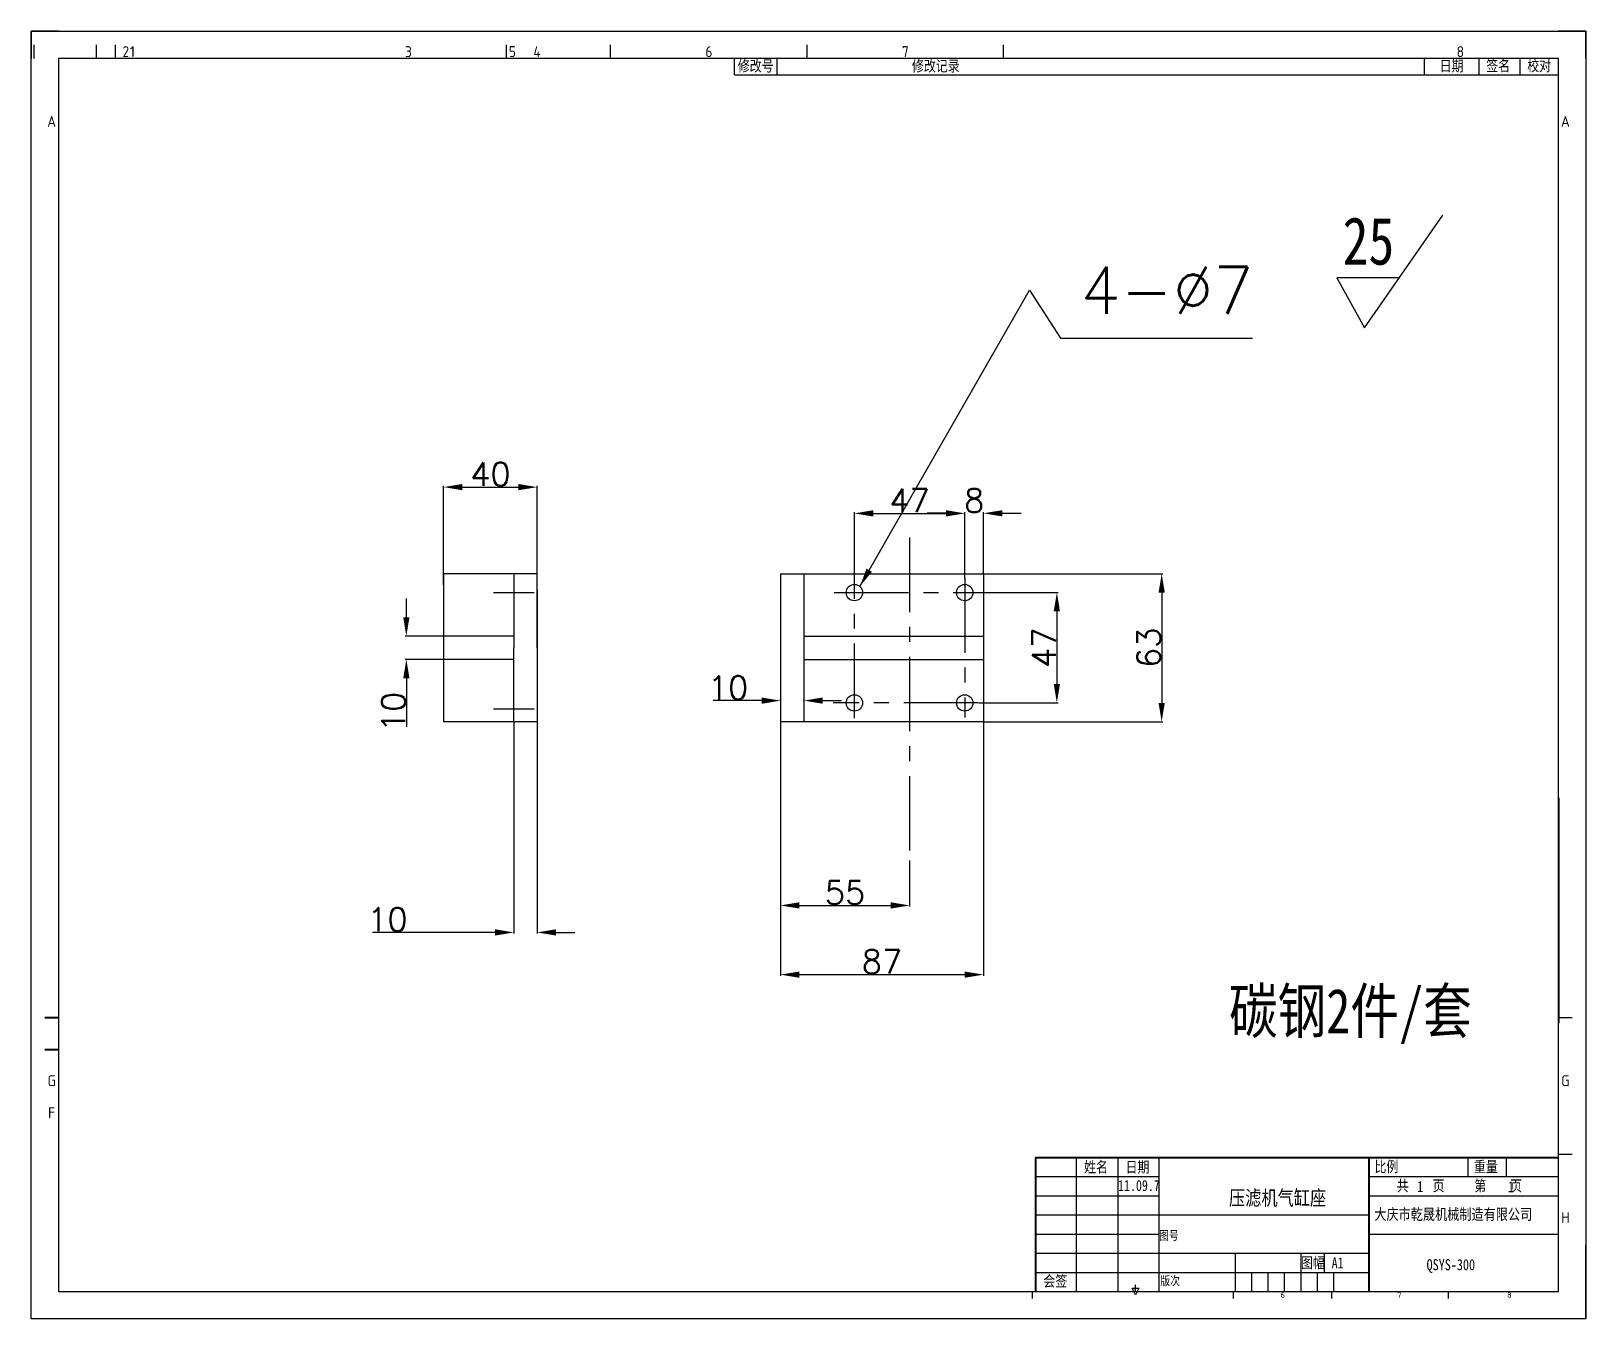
# Model space of a CAD drawing. Header units: inches. Extents: x -166203 to -65610, y -6981 to 11093.
# Drawn here: x -84508 to -83845, y 277 to 825 of the extents above; entities that cross this region are included whole.
import ezdxf
from ezdxf.enums import TextEntityAlignment as Align

# ---------------------------------------------------------------- set-up
doc = ezdxf.new("R2010")
doc.units = ezdxf.units.IN
doc.header["$MEASUREMENT"] = 0
doc.linetypes.add('CENTERX2', pattern=[101.6, 63.5, -12.7, 12.7, -12.7])
doc.layers.get('0').update_dxf_attribs({"lineweight": 25})
doc.layers.get('Defpoints').update_dxf_attribs({"color": 5})
doc.layers.add('FRAME035', color=2, linetype='Continuous')
doc.layers.add('中心线', color=1, linetype='CENTERX2')
doc.layers.add('图层2', color=3, linetype='Continuous', lineweight=40)
doc.styles.add('ISOCP', font='isocp.shx')
doc.styles.get("Standard").update_dxf_attribs({"font": 'txt.shx', "bigfont": 'whgtxt.shx'})
doc.styles.add('STYLE1', font='SIMFANG.TTF', dxfattribs={"width": 0.8, "height": 4})
doc.dimstyles.new('副本 Standard', dxfattribs={"dimtxt": 10, "dimasz": 8, "dimexe": 0.5, "dimexo": 0.2, "dimgap": 0.5, "dimtad": 1, "dimdec": 0, "dimzin": 0, "dimdsep": 46, "dimtxsty": 'Standard', "dimcen": 0.09, "dimclrd": 4, "dimclre": 4, "dimclrt": 4, "dimadec": 0, "dimazin": 0, "dimtfac": 1, "dimtdec": 0, "dimtofl": 0, "dimtmove": 0, "dimatfit": 3, "dimfxl": 0, "dimtolj": 1, "dimtzin": 0, "dimarcsym": 0})

msp = doc.modelspace()

# ---------------------------------------------------------------- texts
at = {"color": 3, "linetype": 'Continuous', "style": 'ISOCP'}
for s, height, p in [('2', 4.67, (-84467.52, 816.49)), ('1', 4.67, (-84464.69, 816.49)), ('3', 4.67, (-84347.1, 816.49)), ('5', 4.67, (-84302.79, 816.49)), ('4', 4.67, (-84292.3, 816.49)), ('6', 4.67, (-84219.1, 816.49)), ('7', 4.67, (-84135.41, 816.49)), ('8', 4.67, (-83898.94, 816.49)), ('A', 4.67, (-84499.12, 786.75)), ('A', 4.67, (-83854.18, 786.75)), ('G', 4.67, (-83854.18, 378.1)), ('H', 4.67, (-83854.18, 319.78)), ('6', 2.33, (-83974.59, 286.83)), ('7', 2.33, (-83924.92, 286.83)), ('8', 2.33, (-83878.02, 286.83))]:
    msp.add_text(s, height=height, dxfattribs=at).set_placement(p, align=Align.MIDDLE)
at = {"color": 3, "linetype": 'Continuous', "style": 'STYLE1', "width": 0.8}
for s, height, p in [('修改号', 4.666, (-84206.78, 808.08)), ('修改记录', 4.666, (-84132.61, 808.08)), ('日期', 4.666, (-83907.75, 808.08)), ('签名', 4.666, (-83887.9, 808.15)), ('校对', 4.666, (-83870.41, 808.13)), ('25', 20.233, (-83949.09, 725.75)), ('碳钢2件/套', 18.968, (-83997.5, 398.33)), ('比例', 4.666, (-83935.52, 339.14)), ('重量', 4.666, (-83893.15, 339.17)), ('姓名', 4.666, (-84059.26, 339.04)), ('日期', 4.666, (-84041.58, 338.97)), ('11.09.7', 4.666, (-84044.75, 331.11)), ('压滤机气缸座', 6.323, (-83997.5, 325.03)), ('1', 4.67, (-83917.33, 330.67)), ('1', 4.67, (-83878.61, 330.57)), ('大庆市乾晟机械制造有限公司', 4.7421, (-83935.58, 318.82)), ('图号', 3.732, (-84027.26, 310.28)), ('图幅', 4.666, (-83966.85, 298.21)), ('A1', 4.666, (-83953.75, 298.13)), ('QSYS-300', 4.742, (-83913.31, 297.34)), ('会签', 4.666, (-84076.6, 290.39)), ('版次', 3.732, (-84026.77, 290.97))]:
    msp.add_text(s, height=height, dxfattribs=at).set_placement(p)
at = {"color": 2, "linetype": 'Continuous', "style": 'STYLE1', "width": 0.8}
msp.add_text('共    页     第    页', height=4.6656, dxfattribs=at).set_placement((-83926, 331.02))
at = {"color": 4, "ltscale": 0.5, "insert": (-84060.82, 724.86), "char_height": 20, "width": 25, "attachment_point": 1}
msp.add_mtext('\\A1;4-%%c7', dxfattribs=at)
at = {"layer": '图层2', "color": 3, "linetype": 'Continuous', "style": 'ISOCP'}
for s, p in [('G', (-84499.12, 378.1)), ('F', (-84499.12, 364.42))]:
    msp.add_text(s, height=4.67, dxfattribs=at).set_placement(p, align=Align.MIDDLE)

# ---------------------------------------------------------------- blocks, each defined once
blk = doc.blocks.new('*D164')
at = {"color": 4, "lineweight": -2, "ltscale": 0.5}
for p, q in [((-84188.59, 471.92), (-84188.59, 452.26)), ((-84133.59, 471.92), (-84133.59, 452.26)), ((-84180.59, 452.76), (-84141.59, 452.76))]:
    blk.add_line(p, q, dxfattribs=at)
at = {"color": 4, "ltscale": 0.5}
for points in [[(-84180.59, 454.1), (-84180.59, 451.43), (-84188.59, 452.76)], [(-84141.59, 454.1), (-84141.59, 451.43), (-84133.59, 452.76)]]:
    blk.add_solid(points, dxfattribs=at)
at = {"layer": 'Defpoints', "color": 0, "ltscale": 0.5}
for p in [(-84188.59, 472.12), (-84133.59, 472.12), (-84133.59, 452.76)]:
    blk.add_point(p, dxfattribs=at)
at = {"color": 4, "ltscale": 0.5, "insert": (-84161.09, 458.26), "char_height": 10, "attachment_point": 5}
blk.add_mtext('\\A1;55', dxfattribs=at)
blk = doc.blocks.new('*D165')
at = {"color": 4, "lineweight": -2, "ltscale": 0.5}
for p, q in [((-84157.09, 592.18), (-84157.09, 620.28)), ((-84149.09, 619.78), (-84118.09, 619.78)), ((-84110.09, 592.18), (-84110.09, 620.28))]:
    blk.add_line(p, q, dxfattribs=at)
at = {"color": 4, "ltscale": 0.5}
for points in [[(-84149.09, 621.11), (-84149.09, 618.45), (-84157.09, 619.78)], [(-84118.09, 621.11), (-84118.09, 618.45), (-84110.09, 619.78)]]:
    blk.add_solid(points, dxfattribs=at)
at = {"layer": 'Defpoints', "color": 0, "ltscale": 0.5}
for p in [(-84110.09, 619.78), (-84157.09, 591.98), (-84110.09, 591.98)]:
    blk.add_point(p, dxfattribs=at)
at = {"color": 4, "ltscale": 0.5, "insert": (-84133.59, 625.28), "char_height": 10, "attachment_point": 5}
blk.add_mtext('\\A1;47', dxfattribs=at)
blk = doc.blocks.new('*D166')
at = {"color": 4, "lineweight": -2, "ltscale": 0.5}
for p, q in [((-84103.33, 586.04), (-84070.34, 586.04)), ((-84070.84, 578.04), (-84070.84, 547.04)), ((-84104.12, 539.04), (-84070.34, 539.04))]:
    blk.add_line(p, q, dxfattribs=at)
at = {"color": 4, "ltscale": 0.5}
for points in [[(-84072.17, 578.04), (-84069.51, 578.04), (-84070.84, 586.04)], [(-84072.17, 547.04), (-84069.51, 547.04), (-84070.84, 539.04)]]:
    blk.add_solid(points, dxfattribs=at)
at = {"layer": 'Defpoints', "color": 0, "ltscale": 0.5}
for p in [(-84103.53, 586.04), (-84104.32, 539.04), (-84070.84, 539.04)]:
    blk.add_point(p, dxfattribs=at)
at = {"color": 4, "ltscale": 0.5, "insert": (-84076.34, 562.54), "char_height": 10, "attachment_point": 5, "rotation": 90}
blk.add_mtext('\\A1;47', dxfattribs=at)
blk = doc.blocks.new('*D167')
at = {"color": 4, "lineweight": -2, "ltscale": 0.5}
for p, q in [((-84347.99, 575.54), (-84347.99, 583.54)), ((-84327.59, 567.54), (-84348.49, 567.54)), ((-84327.59, 557.54), (-84348.49, 557.54)), ((-84347.99, 549.54), (-84347.99, 528.87))]:
    blk.add_line(p, q, dxfattribs=at)
at = {"color": 4, "ltscale": 0.5}
for points in [[(-84349.33, 575.54), (-84346.66, 575.54), (-84347.99, 567.54)], [(-84349.33, 549.54), (-84346.66, 549.54), (-84347.99, 557.54)]]:
    blk.add_solid(points, dxfattribs=at)
at = {"layer": 'Defpoints', "color": 0, "ltscale": 0.5}
for p in [(-84327.39, 567.54), (-84347.99, 557.54), (-84327.39, 557.54)]:
    blk.add_point(p, dxfattribs=at)
at = {"color": 4, "ltscale": 0.5, "insert": (-84353.49, 535.2), "char_height": 10, "attachment_point": 5, "rotation": 90}
blk.add_mtext('\\A1;10', dxfattribs=at)
blk = doc.blocks.new('*D168')
at = {"color": 4, "lineweight": -2, "ltscale": 0.5}
for p, q in [((-84302.23, 530.84), (-84302.23, 440.77)), ((-84292.23, 530.84), (-84292.23, 440.77)), ((-84310.23, 441.27), (-84362.35, 441.27)), ((-84284.23, 441.27), (-84276.23, 441.27))]:
    blk.add_line(p, q, dxfattribs=at)
at = {"color": 4, "ltscale": 0.5}
for points in [[(-84310.23, 442.6), (-84310.23, 439.94), (-84302.23, 441.27)], [(-84284.23, 442.6), (-84284.23, 439.94), (-84292.23, 441.27)]]:
    blk.add_solid(points, dxfattribs=at)
at = {"layer": 'Defpoints', "color": 0, "ltscale": 0.5}
for p in [(-84302.23, 531.04), (-84292.23, 531.04), (-84292.23, 441.27)]:
    blk.add_point(p, dxfattribs=at)
at = {"color": 4, "ltscale": 0.5, "insert": (-84356.02, 446.77), "char_height": 10, "attachment_point": 5}
blk.add_mtext('\\A1;10', dxfattribs=at)
blk = doc.blocks.new('*D169')
at = {"color": 4, "lineweight": -2, "ltscale": 0.5}
for p, q in [((-84332.1, 589.28), (-84332.1, 631.47)), ((-84324.1, 630.97), (-84300.23, 630.97)), ((-84292.23, 589.28), (-84292.23, 631.47))]:
    blk.add_line(p, q, dxfattribs=at)
at = {"color": 4, "ltscale": 0.5}
for points in [[(-84324.1, 632.3), (-84324.1, 629.63), (-84332.1, 630.97)], [(-84300.23, 632.3), (-84300.23, 629.63), (-84292.23, 630.97)]]:
    blk.add_solid(points, dxfattribs=at)
at = {"layer": 'Defpoints', "color": 0, "ltscale": 0.5}
for p in [(-84292.23, 630.97), (-84332.1, 589.08), (-84292.23, 589.08)]:
    blk.add_point(p, dxfattribs=at)
at = {"color": 4, "ltscale": 0.5, "insert": (-84312.17, 636.47), "char_height": 10, "attachment_point": 5}
blk.add_mtext('\\A1;40', dxfattribs=at)
blk = doc.blocks.new('*D170')
at = {"color": 4, "lineweight": -2, "ltscale": 0.5}
for p, q in [((-84188.59, 530.84), (-84188.59, 422.79)), ((-84102.09, 530.84), (-84102.09, 422.79)), ((-84180.59, 423.29), (-84110.09, 423.29))]:
    blk.add_line(p, q, dxfattribs=at)
at = {"color": 4, "ltscale": 0.5}
for points in [[(-84180.59, 424.62), (-84180.59, 421.96), (-84188.59, 423.29)], [(-84110.09, 424.62), (-84110.09, 421.96), (-84102.09, 423.29)]]:
    blk.add_solid(points, dxfattribs=at)
at = {"layer": 'Defpoints', "color": 0, "ltscale": 0.5}
for p in [(-84188.59, 531.04), (-84102.09, 531.04), (-84102.09, 423.29)]:
    blk.add_point(p, dxfattribs=at)
at = {"color": 4, "ltscale": 0.5, "insert": (-84145.34, 428.79), "char_height": 10, "attachment_point": 5}
blk.add_mtext('\\A1;87', dxfattribs=at)
blk = doc.blocks.new('*D171')
at = {"color": 4, "lineweight": -2, "ltscale": 0.5}
for p, q in [((-84196.59, 540.02), (-84217.25, 540.02)), ((-84188.59, 540.22), (-84188.59, 540.52)), ((-84178.59, 540.22), (-84178.59, 540.52)), ((-84170.59, 540.02), (-84162.59, 540.02))]:
    blk.add_line(p, q, dxfattribs=at)
at = {"color": 4, "ltscale": 0.5}
for points in [[(-84196.59, 541.35), (-84196.59, 538.68), (-84188.59, 540.02)], [(-84170.59, 541.35), (-84170.59, 538.68), (-84178.59, 540.02)]]:
    blk.add_solid(points, dxfattribs=at)
at = {"layer": 'Defpoints', "color": 0, "ltscale": 0.5}
for p in [(-84188.59, 540.02), (-84188.59, 540.02), (-84178.59, 540.02)]:
    blk.add_point(p, dxfattribs=at)
at = {"color": 4, "ltscale": 0.5, "insert": (-84210.92, 545.52), "char_height": 10, "attachment_point": 5}
blk.add_mtext('\\A1;10', dxfattribs=at)
blk = doc.blocks.new('*D172')
at = {"color": 4, "lineweight": -2, "ltscale": 0.5}
for p, q in [((-84101.89, 594.04), (-84025.68, 594.04)), ((-84026.18, 586.04), (-84026.18, 539.04)), ((-84101.89, 531.04), (-84025.68, 531.04))]:
    blk.add_line(p, q, dxfattribs=at)
at = {"color": 4, "ltscale": 0.5}
for points in [[(-84027.51, 586.04), (-84024.85, 586.04), (-84026.18, 594.04)], [(-84027.51, 539.04), (-84024.85, 539.04), (-84026.18, 531.04)]]:
    blk.add_solid(points, dxfattribs=at)
at = {"layer": 'Defpoints', "color": 0, "ltscale": 0.5}
for p in [(-84102.09, 594.04), (-84102.09, 531.04), (-84026.18, 531.04)]:
    blk.add_point(p, dxfattribs=at)
at = {"color": 4, "ltscale": 0.5, "insert": (-84031.68, 562.54), "char_height": 10, "attachment_point": 5, "rotation": 90}
blk.add_mtext('\\A1;63', dxfattribs=at)
blk = doc.blocks.new('*D173')
at = {"color": 4, "lineweight": -2, "ltscale": 0.5}
for p, q in [((-84118.09, 619.81), (-84126.09, 619.81)), ((-84110.09, 603.53), (-84110.09, 620.31)), ((-84102.09, 594.24), (-84102.09, 620.31)), ((-84094.09, 619.81), (-84086.09, 619.81))]:
    blk.add_line(p, q, dxfattribs=at)
at = {"color": 4, "ltscale": 0.5}
for points in [[(-84118.09, 621.14), (-84118.09, 618.47), (-84110.09, 619.81)], [(-84094.09, 621.14), (-84094.09, 618.47), (-84102.09, 619.81)]]:
    blk.add_solid(points, dxfattribs=at)
at = {"layer": 'Defpoints', "color": 0, "ltscale": 0.5}
for p in [(-84102.09, 619.81), (-84110.09, 603.33), (-84102.09, 594.04)]:
    blk.add_point(p, dxfattribs=at)
at = {"color": 4, "ltscale": 0.5, "insert": (-84106.09, 625.31), "char_height": 10, "attachment_point": 5}
blk.add_mtext('\\A1;8', dxfattribs=at)

# ---------------------------------------------------------------- dimensions: what is measured, and where the dimension line sits
at = {"ltscale": 0.5}
for base, p1, p2, picture, middle in [((-84292.23, 630.97), (-84332.1, 589.08), (-84292.23, 589.08), '*D169', (-84312.17, 636.47)), ((-84110.09, 619.78), (-84157.09, 591.98), (-84110.09, 591.98), '*D165', (-84133.59, 625.28)), ((-84102.09, 619.81), (-84110.09, 603.33), (-84102.09, 594.04), '*D173', (-84106.09, 625.31)), ((-84188.59, 540.02), (-84178.59, 540.02), (-84188.59, 540.02), '*D171', (-84210.92, 545.52)), ((-84102.08527762, 423.29047873), (-84188.58527762, 531.03708664), (-84102.08527762, 531.03708664), '*D170', (-84145.33527762, 428.79047873)), ((-84133.59, 452.76), (-84188.59, 472.12), (-84133.59, 472.12), '*D164', (-84161.09, 458.26))]:
    dim = msp.add_linear_dim(base=base, p1=p1, p2=p2, dimstyle='副本 Standard', dxfattribs=at)
    dim.commit()
    dim.dimension.update_dxf_attribs({"geometry": picture, "text_midpoint": middle})
for base, p1, p2, picture, middle in [((-84026.18, 531.04), (-84102.09, 594.04), (-84102.09, 531.04), '*D172', (-84031.68, 562.54)), ((-84347.99, 557.54), (-84327.39, 567.54), (-84327.39, 557.54), '*D167', (-84353.49, 535.2)), ((-84070.84, 539.04), (-84103.53, 586.04), (-84104.32, 539.04), '*D166', (-84076.34, 562.54))]:
    dim = msp.add_linear_dim(base=base, p1=p1, p2=p2, angle=90, dimstyle='副本 Standard', dxfattribs=at)
    dim.commit()
    dim.dimension.update_dxf_attribs({"geometry": picture, "text_midpoint": middle})
dim = msp.add_linear_dim(base=(-84292.23, 441.27), p1=(-84302.23, 531.04), p2=(-84292.23, 531.04), dimstyle='副本 Standard', dxfattribs=at)
dim.commit()
dim.dimension.update_dxf_attribs({"geometry": '*D168', "text_midpoint": (-84356.02, 441.27), "dimtype": 160})

# ---------------------------------------------------------------- linework, layer by layer
at = {"color": 3, "linetype": 'Continuous'}
for p, q in [((-84507.87, 825.24), (-84507.87, 813.58)), ((-84496.21, 825.24), (-84507.87, 825.24)), ((-83845.43, 825.24), (-83857.1, 825.24)), ((-83845.43, 813.58), (-83845.43, 825.24)), ((-84506.53, 813.58), (-84506.53, 819.41)), ((-84480.01, 813.58), (-84480.01, 819.41)), ((-84471.88, 813.58), (-84471.88, 819.41)), ((-84305.26, 813.58), (-84305.26, 819.41)), ((-84260.95, 813.58), (-84260.95, 819.41)), ((-84177.26, 813.58), (-84177.26, 819.41)), ((-84093.57, 813.58), (-84093.57, 819.41)), ((-83851.27, 404.93), (-83857.1, 404.93)), ((-84062.43, 288.29), (-84062.43, 345.44)), ((-84044.76, 288.29), (-84044.76, 345.44)), ((-83895.59, 337.28), (-83895.59, 345.44)), ((-83879.26, 337.28), (-83879.26, 345.44)), ((-83851.27, 346.61), (-83857.1, 346.61)), ((-84079.93, 337.28), (-84027.26, 337.28)), ((-83937.97, 337.28), (-83857.1, 337.28)), ((-84079.93, 329.11), (-84027.26, 329.11)), ((-83937.97, 329.11), (-83857.1, 329.11)), ((-84079.93, 320.95), (-84027.26, 320.95)), ((-84079.93, 312.78), (-84027.26, 312.78)), ((-84079.93, 304.62), (-84027.26, 304.62)), ((-83994.78, 288.29), (-83994.78, 304.62)), ((-83966.79, 288.29), (-83966.79, 304.62)), ((-83956.96, 304.62), (-83956.96, 296.45)), ((-84079.93, 296.45), (-83937.97, 296.45)), ((-83987.78, 288.29), (-83987.78, 296.45)), ((-83980.79, 288.29), (-83980.79, 296.45)), ((-83973.79, 288.29), (-83973.79, 296.45)), ((-83959.79, 288.29), (-83959.79, 296.45)), ((-83952.79, 288.29), (-83952.79, 296.45)), ((-84081.18, 285.37), (-84081.18, 288.29)), ((-84037.36, 286.83), (-84038.81, 289.75)), ((-84038.81, 289.75), (-84035.9, 289.75)), ((-84037.36, 288.29), (-84037.36, 291.2)), ((-84035.9, 289.75), (-84037.36, 286.83)), ((-83995.51, 285.37), (-83995.51, 288.29)), ((-83953.67, 285.37), (-83953.67, 288.29)), ((-83903.99, 285.37), (-83903.99, 288.29)), ((-83845.43, 276.62), (-83845.43, 288.29)), ((-83845.43, 276.62), (-83857.1, 276.62))]:
    msp.add_line(p, q, dxfattribs=at)
at = {"color": 2, "linetype": 'Continuous'}
for p, q in [((-83857.1, 813.58), (-84496.21, 813.58)), ((-84496.21, 813.58), (-84496.21, 288.29)), ((-84208.17, 806.58), (-84208.17, 813.58)), ((-84189.97, 806.58), (-84189.97, 813.58)), ((-83914.25, 806.58), (-83914.25, 813.58)), ((-83890.92, 806.58), (-83890.92, 813.58)), ((-83873.43, 806.58), (-83873.43, 813.58)), ((-83857.1, 288.29), (-83857.1, 813.58)), ((-84208.17, 806.58), (-83857.1, 806.58)), ((-84079.93, 345.44), (-83857.1, 345.44)), ((-84027.26, 288.29), (-84027.26, 345.44)), ((-84027.26, 320.95), (-83937.97, 320.95)), ((-83937.97, 312.78), (-83857.1, 312.78)), ((-83845.43, 276.62), (-83845.43, 308.06)), ((-84027.26, 304.62), (-83937.97, 304.62)), ((-84496.21, 288.29), (-83857.1, 288.29))]:
    msp.add_line(p, q, dxfattribs=at)
at = {"ltscale": 0.5}
for p, q in [((-83939.76, 698.88), (-83906.46, 746.76)), ((-83924.93, 720.2), (-83951.55, 720.2)), ((-83951.55, 720.2), (-83939.76, 698.88)), ((-84332.1, 594.04), (-84332.1, 531.04)), ((-84302.23, 594.04), (-84332.1, 594.04)), ((-84292.23, 594.04), (-84302.23, 594.04)), ((-84302.23, 594.04), (-84302.23, 562.54)), ((-84292.23, 562.54), (-84292.23, 594.04)), ((-84188.59, 594.04), (-84102.09, 594.04)), ((-84188.59, 594.04), (-84182.59, 594.04)), ((-84188.59, 594.04), (-84188.59, 531.04)), ((-84178.59, 594.04), (-84178.59, 531.04)), ((-84102.09, 594.04), (-84102.09, 531.04)), ((-84292.23, 587.19), (-84292.23, 531.54)), ((-84302.23, 567.54), (-84332.1, 567.54)), ((-84178.59, 567.54), (-84102.09, 567.54)), ((-84302.23, 557.54), (-84332.1, 557.54)), ((-84302.23, 531.04), (-84302.23, 562.54)), ((-84292.23, 562.54), (-84292.23, 531.04)), ((-84178.59, 557.54), (-84102.09, 557.54)), ((-84292.23, 531.04), (-84332.1, 531.04)), ((-84102.09, 531.04), (-84188.59, 531.04))]:
    msp.add_line(p, q, dxfattribs=at)
for centre in [(-84157.09, 586.04), (-84110.09, 586.04), (-84157.09, 539.04), (-84110.09, 539.04)]:
    msp.add_circle(centre, 3.5, dxfattribs=at)
at = {"layer": 'FRAME035', "color": 3}
for p, q in [((-84507.87, 825.24), (-83845.43, 825.24)), ((-84507.87, 276.62), (-84507.87, 825.24)), ((-83845.43, 825.24), (-83845.43, 276.62)), ((-83845.43, 276.62), (-84507.87, 276.62))]:
    msp.add_line(p, q, dxfattribs=at)
at = {"layer": '中心线', "ltscale": 0.5}
for p, q in [((-84133.59, 609.49), (-84133.59, 459.21)), ((-84157.09, 532.58), (-84157.09, 591.98)), ((-84110.09, 592.18), (-84110.09, 532.78)), ((-84310.92, 586.04), (-84293.54, 586.04)), ((-84165.77, 586.04), (-84103.53, 586.04)), ((-84104.32, 539.04), (-84166.16, 539.04)), ((-84310.92, 536.5), (-84293.54, 536.5))]:
    msp.add_line(p, q, dxfattribs=at)
at = {"layer": '图层2', "ltscale": 2}
for p, q in [((-83857.1, 498.54), (-83857.1, 402.59)), ((-84079.93, 345.44), (-84079.93, 288.29)), ((-83937.97, 345.44), (-83937.97, 288.29))]:
    msp.add_line(p, q, dxfattribs=at)
at = {"layer": '图层2', "color": 3, "linetype": 'Continuous'}
for p, q in [((-84496.21, 404.93), (-84502.04, 404.93)), ((-84496.21, 391.25), (-84502.04, 391.25))]:
    msp.add_line(p, q, dxfattribs=at)
at = {"layer": '图层2', "ltscale": 10}
msp.add_line((-84079.93, 345.44), (-83857.1, 345.44), dxfattribs=at)

msp.set_redraw_order([(e.dxf.handle, doc.entitydb.next_handle()) for e in msp.query("TEXT MTEXT ATTDEF DIMENSION ARC_DIMENSION")])  # texts and dimensions are drawn at this point

# ---------------------------------------------------------------- leaders
at = {"ltscale": 0.5, "annotation_type": 0, "has_hookline": 1, "hookline_direction": 0, "text_width": 73.33}
msp.add_leader([(-84154.76, 588.65), (-84082.52, 714.86), (-84069.32, 694.36), (-84061.32, 694.36)], dimstyle='副本 Standard', dxfattribs=at)

doc.saveas('drawing.dxf')
